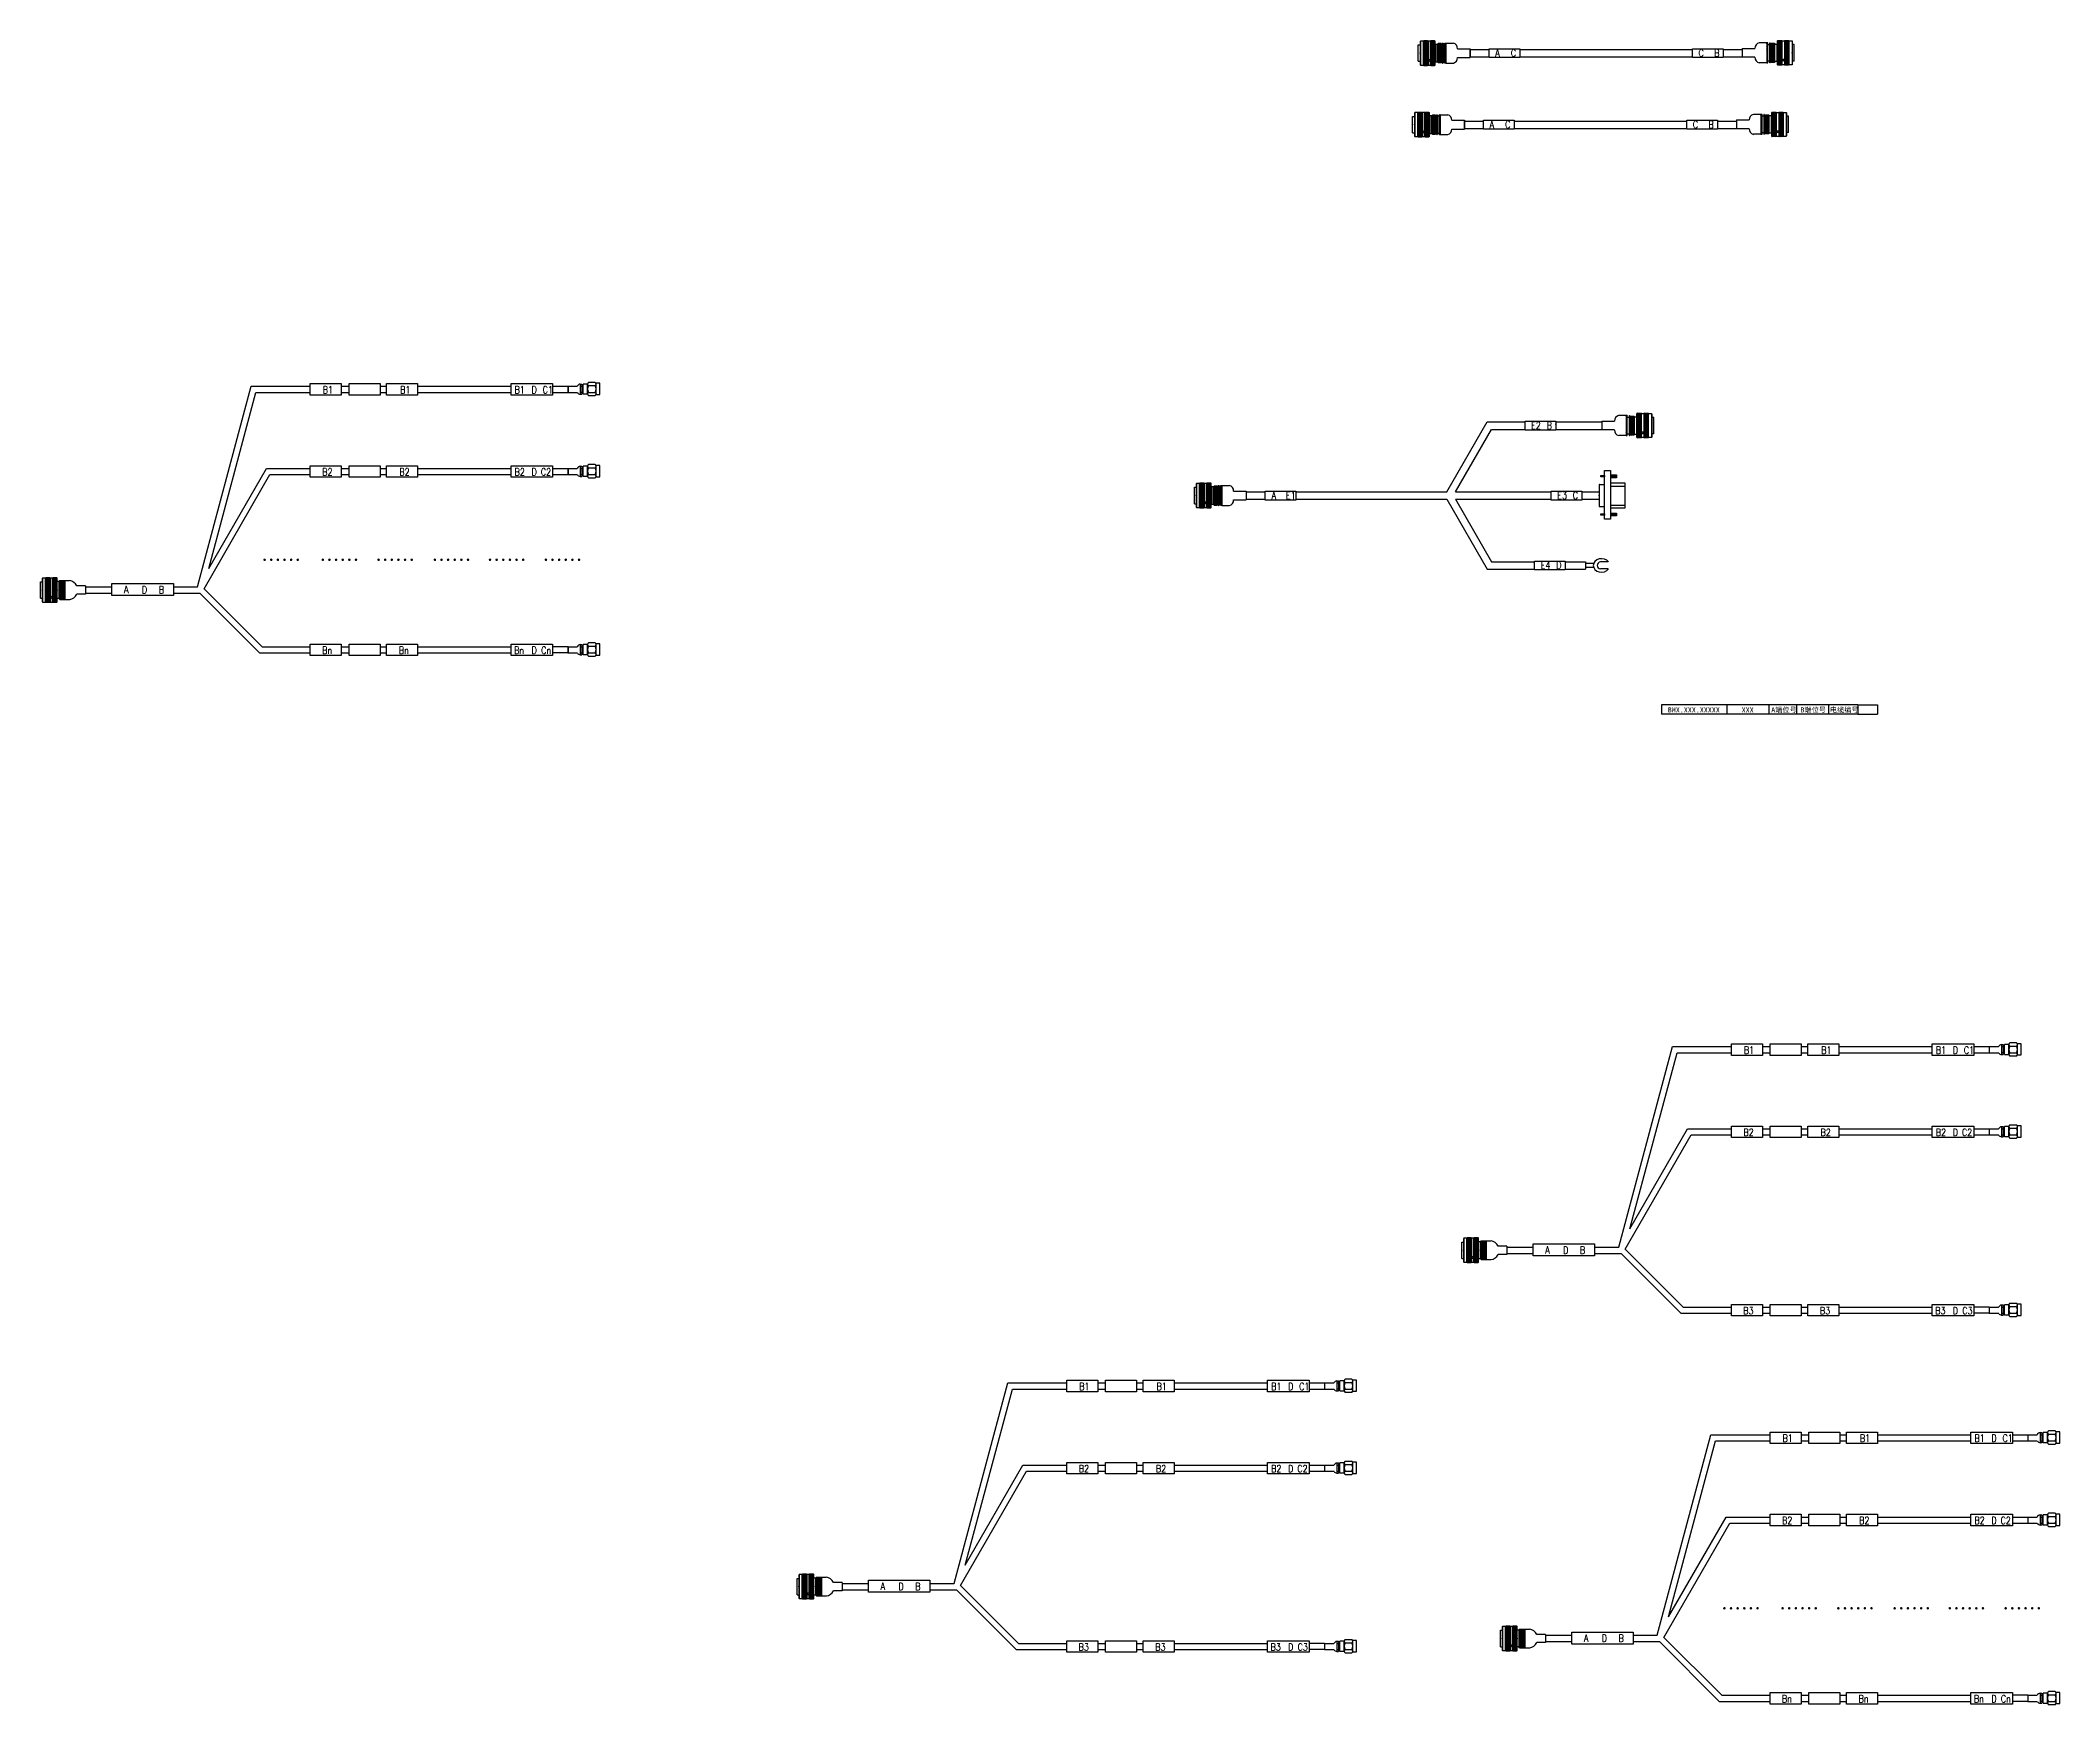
# Model space of a CAD drawing. Header units: inches. Extents: x -3640 to 3889, y -2291 to 954.
# Drawn here: x 2508 to 3889, y -1501 to -363 of the extents above; entities that cross this region are included whole.
import ezdxf
from ezdxf.enums import TextEntityAlignment as Align

# ---------------------------------------------------------------- set-up
doc = ezdxf.new("R2010")
doc.units = ezdxf.units.IN
doc.header["$MEASUREMENT"] = 0
doc.layers.add('C', color=2, linetype='Continuous')
doc.styles.add('HZ', font='txt', dxfattribs={"width": 0.8, "bigfont": 'HZDX'})
doc.styles.add('样式 1', font='')
doc.styles.get('样式 1').set_extended_font_data('SimSun')
pattern_1 = [(315, (-27.04582, 8.43554), (-0.265165, -0.265165), []), (225, (-27.04582, 8.43554), (-0.265165, 0.265165), [])]
pattern_2 = [(315, (-22.2578, 8.43554), (-0.265165, -0.265165), []), (225, (-22.2578, 8.43554), (-0.265165, 0.265165), [])]
pattern_3 = [(315, (-31.73584, 8.43554), (-0.265165, -0.265165), []), (225, (-31.73584, 8.43554), (-0.265165, 0.265165), [])]
pattern_4 = [(315, (-26.94783, 8.43554), (-0.265165, -0.265165), []), (225, (-26.94783, 8.43554), (-0.265165, 0.265165), [])]
pattern_5 = [(315, (-21.85336, 6.48468), (-0.265165, -0.265165), []), (225, (-21.85336, 6.48468), (-0.265165, 0.265165), [])]
pattern_6 = [(315, (-17.36915, 6.82643), (-0.265165, -0.265165), []), (225, (-17.36915, 6.82643), (-0.265165, 0.265165), [])]
pattern_7 = [(225, (31.73584, 8.43554), (0.265165, -0.265165), []), (315, (31.73584, 8.43554), (0.265165, 0.265165), [])]
pattern_8 = [(225, (26.94783, 8.43554), (0.265165, -0.265165), []), (315, (26.94783, 8.43554), (0.265165, 0.265165), [])]
pattern_9 = [(225, (21.85336, 6.48468), (0.265165, -0.265165), []), (315, (21.85336, 6.48468), (0.265165, 0.265165), [])]
pattern_10 = [(225, (17.36915, 6.82643), (0.265165, -0.265165), []), (315, (17.36915, 6.82643), (0.265165, 0.265165), [])]

# ---------------------------------------------------------------- blocks, each defined once
blk = doc.blocks.new('sp1f3')
at = {"lineweight": 30}
for p, q in [((-95.7, 94.3), (-55.3, 94.3)), ((-92.5, 90.1), (-55.3, 90.1)), ((-34.1, 94.3), (-28.8, 94.3)), ((-34.1, 90.1), (-28.8, 90.1)), ((-7.6, 94.3), (-3.1, 94.3)), ((-7.6, 90.1), (-3.1, 90.1)), ((18.1, 94.3), (82, 94.3)), ((18.1, 90.1), (82, 90.1)), ((110.4, 94.3), (120.9, 94.3)), ((110.4, 90.1), (120.9, 90.1)), ((120.9, 94.3), (120.9, 90.1)), ((-85.3, 38), (-55.3, 38)), ((-82.9, 33.9), (-55.3, 33.9)), ((-34.1, 38), (-28.8, 38)), ((-34.1, 33.9), (-28.8, 33.9)), ((-7.6, 38), (-3.1, 38)), ((-7.6, 33.9), (-3.1, 33.9)), ((18.1, 38), (82, 38)), ((18.1, 33.9), (82, 33.9)), ((110.4, 38), (120.9, 38)), ((110.4, 33.9), (120.9, 33.9)), ((120.9, 38), (120.9, 33.9)), ((-208.9, -42.8), (-190.8, -42.8)), ((-208.9, -47.1), (-190.8, -47.1)), ((-148.8, -42.8), (-132.4, -42.8)), ((-148.8, -47.1), (-130.8, -47.1)), ((-90, -88), (-55.3, -88)), ((-88.3, -83.8), (-55.3, -83.8)), ((-34.1, -83.8), (-28.8, -83.8)), ((-34.1, -88), (-28.8, -88)), ((-7.6, -83.8), (-3.1, -83.8)), ((-7.6, -88), (-3.1, -88)), ((18.1, -83.8), (82, -83.8)), ((18.1, -88), (82, -88))]:
    blk.add_line(p, q, dxfattribs=at)
for p, q in [((-208.9, -42.8), (-208.9, -47.1)), ((120.9, -83.8), (110.4, -83.8)), ((120.9, -88), (110.4, -88)), ((120.9, -83.8), (120.9, -88))]:
    blk.add_line(p, q)
at = {"linetype": 'Continuous', "lineweight": 30}
for points in [[(-132.4, -42.8), (-95.7, 94.3)], [(-124.7, -30.2), (-92.5, 90.1)], [(-127.9, -44.2), (-82.9, 33.9)], [(-124.7, -30.2), (-85.3, 38)], [(-130.8, -47.1), (-90, -88)], [(-127.9, -44.2), (-88.3, -83.8)]]:
    blk.add_lwpolyline(points, dxfattribs=at)
at = {"lineweight": 30}
for points in [[(-55.3, 96.1), (-34.1, 96.1), (-34.1, 88.3), (-55.3, 88.3)], [(-28.8, 96.1), (-7.6, 96.1), (-7.6, 88.3), (-28.8, 88.3)], [(82, 96.1), (110.4, 96.1), (110.4, 88.3), (82, 88.3)], [(-55.3, 39.9), (-34.1, 39.9), (-34.1, 32.1), (-55.3, 32.1)], [(-28.8, 39.9), (-7.6, 39.9), (-7.6, 32.1), (-28.8, 32.1)], [(-3.1, 39.9), (18.1, 39.9), (18.1, 32.1), (-3.1, 32.1)], [(82, 39.9), (110.4, 39.9), (110.4, 32.1), (82, 32.1)], [(-190.9, -40.6), (-148.9, -40.6), (-148.9, -48.8), (-190.9, -48.8)], [(-55.3, -82), (-34.1, -82), (-34.1, -89.8), (-55.3, -89.8)], [(-28.8, -82), (-7.6, -82), (-7.6, -89.8), (-28.8, -89.8)], [(-3.1, -82), (18.1, -82), (18.1, -89.8), (-3.1, -89.8)], [(82, -82), (110.4, -82), (110.4, -89.8), (82, -89.8)]]:
    blk.add_lwpolyline(points, close=True, dxfattribs=at)
blk.add_lwpolyline([(-3.1, 96.1), (18.1, 96.1), (18.1, 88.3), (-3.1, 88.3)], close=True)
at = {"style": 'HZ', "width": 0.8}
for s, p in [('B1', (-46.8, 89.4)), ('B1', (84.4, 89.4)), ('D', (96, 89.4)), ('C1', (103.6, 89.4)), ('B2', (-47.1, 33.2)), ('B2', (5.6, 33.2)), ('B2', (84.4, 33.2)), ('D', (96, 33.2)), ('C2', (102.3, 33.2)), ('A', (-182.6, -47.2)), ('D', (-170.4, -47.3)), ('B', (-158.9, -47.3)), ('B3', (-47.2, -88.7)), ('B3', (5.2, -88.7)), ('B3', (84, -88.7)), ('D', (96, -88.7)), ('C3', (102.5, -88.7))]:
    blk.add_text(s, height=5, dxfattribs=at).set_placement(p)
at = {"lineweight": 20, "style": 'HZ', "width": 0.8}
blk.add_text('B1', height=5, dxfattribs=at).set_placement((6.1, 89.4))
blk = doc.blocks.new('sp1f3-y1')
at = {"lineweight": 30}
for p, q in [((0, 2.1), (6.4, 2.1)), ((0, 2.1), (0, -2.1)), ((0, -2.1), (6.5, -2.1))]:
    blk.add_line(p, q, dxfattribs=at)
for centre, radius, start, end in [((8.7, 1), 2.56, 94.9925, 155.1073), ((8.7, -0.8), 2.56, 212.2338, 265.0075), ((4.7, -3.6), 2.27, 38.6223, 40.5265)]:
    blk.add_arc(centre, radius, start, end, dxfattribs=at)
at = {"layer": 'C', "color": 0, "lineweight": 30}
for p, q in [((8.5, 3.6), (8.5, -3.3)), ((8.5, 3.6), (9.5, 3.6)), ((8.5, 2.1), (9.5, 2.1)), ((9.5, 3.6), (9.5, -3.2)), ((9.5, 3.1), (10.5, 3.1)), ((10.5, -3.2), (10.5, 3.6)), ((13.4, 3.6), (10.5, 3.6)), ((13.4, -3.2), (13.4, 3.6)), ((18.7, 4.7), (14.1, 4.7)), ((14.1, 2.5), (18.7, 2.5)), ((21.8, 4.1), (19.3, 4.1)), ((19.3, 3.6), (19.3, 4.1)), ((19.3, -3.2), (19.3, 3.6)), ((21.8, -3.6), (21.8, 4.1)), ((8.5, -2), (9.5, -2)), ((8.5, -3.3), (9.5, -3.3)), ((9.5, -2.9), (10.5, -2.9)), ((9.5, -3.3), (9.5, -3.1)), ((10.5, -3.2), (13.4, -3.2)), ((14.1, -2.1), (18.7, -2.1)), ((14.1, -4.3), (18.7, -4.3)), ((19.3, -3.2), (19.3, -3.6)), ((19.3, -3.6), (21.8, -3.6))]:
    blk.add_line(p, q, dxfattribs=at)
for centre, radius, start, end in [((14.7, 3.6), 1.28, 118.0017, 241.9983), ((17.5, 0.2), 4.1, 146.5968, 213.4032), ((18.1, 3.6), 1.28, 298.0017, 61.9983), ((15.2, 0.2), 4.1, 326.5968, 33.4032), ((14.7, -3.2), 1.28, 118.0017, 241.9983), ((18.1, -3.2), 1.28, 298.0017, 61.9983)]:
    blk.add_arc(centre, radius, start, end, dxfattribs=at)
blk = doc.blocks.new('sp1f3-y2')
at = {"lineweight": 30}
for p, q in [((0, 2.1), (6.4, 2.1)), ((0, 2.1), (0, -2.1)), ((0, -2.1), (6.5, -2.1))]:
    blk.add_line(p, q, dxfattribs=at)
for centre, radius, start, end in [((8.7, 1), 2.56, 94.9925, 155.1073), ((8.7, -0.8), 2.56, 212.2338, 265.0075), ((4.7, -3.6), 2.27, 38.6223, 40.5265)]:
    blk.add_arc(centre, radius, start, end, dxfattribs=at)
at = {"layer": 'C', "color": 0, "lineweight": 30}
for p, q in [((8.5, 3.6), (8.5, -3.3)), ((8.5, 3.6), (9.5, 3.6)), ((8.5, 2.1), (9.5, 2.1)), ((9.5, 3.6), (9.5, -3.2)), ((9.5, 3.1), (10.5, 3.1)), ((10.5, -3.2), (10.5, 3.6)), ((13.4, 3.6), (10.5, 3.6)), ((13.4, -3.2), (13.4, 3.6)), ((18.7, 4.7), (14.1, 4.7)), ((14.1, 2.5), (18.7, 2.5)), ((21.8, 4.1), (19.3, 4.1)), ((19.3, 3.6), (19.3, 4.1)), ((19.3, -3.2), (19.3, 3.6)), ((21.8, -3.6), (21.8, 4.1)), ((8.5, -2), (9.5, -2)), ((8.5, -3.3), (9.5, -3.3)), ((9.5, -2.9), (10.5, -2.9)), ((9.5, -3.3), (9.5, -3.1)), ((10.5, -3.2), (13.4, -3.2)), ((14.1, -2.1), (18.7, -2.1)), ((14.1, -4.3), (18.7, -4.3)), ((19.3, -3.2), (19.3, -3.6)), ((19.3, -3.6), (21.8, -3.6))]:
    blk.add_line(p, q, dxfattribs=at)
for centre, radius, start, end in [((14.7, 3.6), 1.28, 118.0017, 241.9983), ((17.5, 0.2), 4.1, 146.5968, 213.4032), ((18.1, 3.6), 1.28, 298.0017, 61.9983), ((15.2, 0.2), 4.1, 326.5968, 33.4032), ((14.7, -3.2), 1.28, 118.0017, 241.9983), ((18.1, -3.2), 1.28, 298.0017, 61.9983)]:
    blk.add_arc(centre, radius, start, end, dxfattribs=at)
blk = doc.blocks.new('sp1f3-y3')
at = {"lineweight": 30}
for p, q in [((0, 2.1), (6.4, 2.1)), ((0, 2.1), (0, -2.1)), ((0, -2.1), (6.5, -2.1))]:
    blk.add_line(p, q, dxfattribs=at)
for centre, radius, start, end in [((8.7, 1), 2.56, 94.9925, 155.1073), ((8.7, -0.8), 2.56, 212.2338, 265.0075), ((4.7, -3.6), 2.27, 38.6223, 40.5265)]:
    blk.add_arc(centre, radius, start, end, dxfattribs=at)
at = {"layer": 'C', "color": 0, "lineweight": 30}
for p, q in [((8.5, 3.6), (8.5, -3.3)), ((8.5, 3.6), (9.5, 3.6)), ((8.5, 2.1), (9.5, 2.1)), ((9.5, 3.6), (9.5, -3.2)), ((9.5, 3.1), (10.5, 3.1)), ((10.5, -3.2), (10.5, 3.6)), ((13.4, 3.6), (10.5, 3.6)), ((13.4, -3.2), (13.4, 3.6)), ((18.7, 4.7), (14.1, 4.7)), ((14.1, 2.5), (18.7, 2.5)), ((21.8, 4.1), (19.3, 4.1)), ((19.3, 3.6), (19.3, 4.1)), ((19.3, -3.2), (19.3, 3.6)), ((21.8, -3.6), (21.8, 4.1)), ((8.5, -2), (9.5, -2)), ((8.5, -3.3), (9.5, -3.3)), ((9.5, -2.9), (10.5, -2.9)), ((9.5, -3.3), (9.5, -3.1)), ((10.5, -3.2), (13.4, -3.2)), ((14.1, -2.1), (18.7, -2.1)), ((14.1, -4.3), (18.7, -4.3)), ((19.3, -3.2), (19.3, -3.6)), ((19.3, -3.6), (21.8, -3.6))]:
    blk.add_line(p, q, dxfattribs=at)
for centre, radius, start, end in [((14.7, 3.6), 1.28, 118.0017, 241.9983), ((17.5, 0.2), 4.1, 146.5968, 213.4032), ((18.1, 3.6), 1.28, 298.0017, 61.9983), ((15.2, 0.2), 4.1, 326.5968, 33.4032), ((14.7, -3.2), 1.28, 118.0017, 241.9983), ((18.1, -3.2), 1.28, 298.0017, 61.9983)]:
    blk.add_arc(centre, radius, start, end, dxfattribs=at)
blk = doc.blocks.new('sp1f3-z1')
at = {"lineweight": 30}
h = blk.add_hatch(dxfattribs=at)
h.set_pattern_fill('ANSI37', color=256, scale=3, angle=180, style=0)
h.set_pattern_definition(pattern_1)
h.paths.add_polyline_path([(-27, -8.4), (-24.4, -8.4), (-24.4, 8.4), (-27, 8.4)])
h = blk.add_hatch(dxfattribs=at)
h.set_pattern_fill('ANSI37', color=256, scale=3, angle=180, style=0)
h.set_pattern_definition(pattern_2)
h.paths.add_polyline_path([(-22.3, -8.4), (-19.6, -8.4), (-19.6, 8.4), (-22.3, 8.4)])
for p, q in [((-30.8, 5.6), (-29.5, 5.6)), ((-30.8, -5.6), (-30.8, 5.6)), ((-29.3, 8.2), (-29.5, 7.9)), ((-29.5, 7.9), (-29.5, -7.9)), ((-27, 8.4), (-27.3, 8.2)), ((-27, -8.4), (-27, 8.4)), ((-24.4, 8.4), (-24.1, 8.2)), ((-22.3, 8.4), (-22.5, 8.2)), ((-22.3, -8.4), (-22.3, 8.4)), ((-19.6, 8.4), (-19.3, 8.2)), ((-19.3, -8.2), (-19.3, 8.2)), ((-18.2, 5.8), (-19.3, 5.8)), ((-17.6, 6.4), (-18.2, 5.8)), ((-18.2, 5.8), (-18.2, -5.8)), ((-17.6, 6.4), (-17.6, -6.4)), ((-17.6, 6.4), (-14, 6.4)), ((-17.6, 5.9), (-14, 5.9)), ((-17.6, 5.5), (-14, 5.5)), ((-17.6, 5), (-14, 5)), ((-17.6, 4.5), (-14, 4.5)), ((-17.6, 4), (-14, 4)), ((-17.6, 3.6), (-14, 3.6)), ((-17.6, 3.1), (-14, 3.1)), ((-17.6, 2.6), (-14, 2.6)), ((-17.6, 2.1), (-14, 2.1)), ((-17.6, 1.6), (-14, 1.6)), ((-17.6, 1.2), (-14, 1.2)), ((-17.6, 0.7), (-14, 0.7)), ((-17.6, 0.2), (-14, 0.2)), ((-14, 6.4), (-14, -6.4)), ((-14, 6.4), (-10.8, 6.4)), ((0, 2.8), (-5.9, 2.8)), ((0, 2.8), (0, -2.8)), ((-30.8, -5.6), (-29.5, -5.6)), ((-29.5, -7.9), (-29.3, -8.2)), ((-27.3, -8.2), (-27, -8.4)), ((-24.1, -8.2), (-24.4, -8.4)), ((-22.5, -8.2), (-22.3, -8.4)), ((-19.3, -8.2), (-19.6, -8.4)), ((-18.2, -5.8), (-19.3, -5.8)), ((-17.6, -6.4), (-18.2, -5.8)), ((-17.6, -0.3), (-14, -0.3)), ((-17.6, -0.7), (-14, -0.7)), ((-17.6, -1.2), (-14, -1.2)), ((-17.6, -1.7), (-14, -1.7)), ((-17.6, -2.2), (-14, -2.2)), ((-17.6, -2.6), (-14, -2.6)), ((-17.6, -3.1), (-14, -3.1)), ((-17.6, -3.6), (-14, -3.6)), ((-17.6, -4.1), (-14, -4.1)), ((-17.6, -4.5), (-14, -4.5)), ((-17.6, -5.1), (-14, -5.1)), ((-17.6, -5.5), (-14, -5.5)), ((-17.6, -6), (-14, -6)), ((-17.6, -6.4), (-14, -6.4)), ((-14, -6.4), (-10.8, -6.4)), ((0, -2.8), (-5.9, -2.8))]:
    blk.add_line(p, q, dxfattribs=at)
for points in [[(-29.3, -8.2), (-27.3, -8.2), (-27.3, 8.2), (-29.3, 8.2)], [(-27, -8.4), (-24.4, -8.4), (-24.4, 8.4), (-27, 8.4)], [(-24.1, -8.2), (-22.5, -8.2), (-22.5, 8.2), (-24.1, 8.2)], [(-22.3, -8.4), (-19.6, -8.4), (-19.6, 8.4), (-22.3, 8.4)]]:
    blk.add_lwpolyline(points, close=True, dxfattribs=at)
for centre, radius, start, end in [((-11.6, 0.2), 6.28, 24.7524, 82.1031), ((-23.3, -5.3), 0.854, 23.7022, 156.2978), ((-23.3, -4.6), 0.854, 203.7022, 336.2978), ((-23.3, -4.4), 0.943, 213.9978, 326.0022), ((-11.6, -0.2), 6.28, 277.8969, 335.2476)]:
    blk.add_arc(centre, radius, start, end, dxfattribs=at)
for p in [(-19.3, 0), (-19.3, 0), (-14, 0), (-29.5, 0)]:
    blk.add_point(p, dxfattribs=at)
blk = doc.blocks.new('射频一分三连号')
for name, p in [('sp1f3', (130.8, 47.1)), ('sp1f3-y1', (251.7, 139.3)), ('sp1f3-y2', (251.7, 83.1)), ('sp1f3-z1', (-78.1, 2.2)), ('sp1f3-y3', (251.7, -38.8))]:
    blk.add_blockref(name, p)
blk = doc.blocks.new('射频一分三')
for name, p in [('sp1f3', (130.3, 44.9)), ('sp1f3-y1', (251.2, 137.1)), ('sp1f3-y2', (251.2, 80.9)), ('sp1f3-z1', (-78.6, 0)), ('sp1f3-y3', (251.2, -41))]:
    blk.add_blockref(name, p)
blk = doc.blocks.new('spytjs')
at = {"lineweight": 30}
for p, q in [((-95.7, 94.3), (-55.3, 94.3)), ((-92.5, 90.1), (-55.3, 90.1)), ((-34.1, 94.3), (-28.8, 94.3)), ((-34.1, 90.1), (-28.8, 90.1)), ((-7.6, 94.3), (-3.1, 94.3)), ((-7.6, 90.1), (-3.1, 90.1)), ((18.1, 94.3), (82, 94.3)), ((18.1, 90.1), (82, 90.1)), ((110.4, 94.3), (120.9, 94.3)), ((110.4, 90.1), (120.9, 90.1)), ((120.9, 94.3), (120.9, 90.1)), ((-85.3, 38), (-55.3, 38)), ((-82.9, 33.9), (-55.3, 33.9)), ((-34.1, 38), (-28.8, 38)), ((-34.1, 33.9), (-28.8, 33.9)), ((-7.6, 38), (-3.1, 38)), ((-7.6, 33.9), (-3.1, 33.9)), ((18.1, 38), (82, 38)), ((18.1, 33.9), (82, 33.9)), ((110.4, 38), (120.9, 38)), ((110.4, 33.9), (120.9, 33.9)), ((120.9, 38), (120.9, 33.9)), ((-208.9, -42.8), (-190.8, -42.8)), ((-208.9, -47.1), (-190.8, -47.1)), ((-148.8, -42.8), (-132.4, -42.8)), ((-148.8, -47.1), (-130.8, -47.1)), ((-90, -88), (-55.3, -88)), ((-88.3, -83.8), (-55.3, -83.8)), ((-34.1, -83.8), (-28.8, -83.8)), ((-34.1, -88), (-28.8, -88)), ((-7.6, -83.8), (-3.1, -83.8)), ((-7.6, -88), (-3.1, -88)), ((18.1, -83.8), (82, -83.8)), ((18.1, -88), (82, -88))]:
    blk.add_line(p, q, dxfattribs=at)
for p, q in [((-208.9, -42.8), (-208.9, -47.1)), ((120.9, -83.8), (110.4, -83.8)), ((120.9, -88), (110.4, -88)), ((120.9, -83.8), (120.9, -88))]:
    blk.add_line(p, q)
at = {"linetype": 'Continuous', "lineweight": 30}
for points in [[(-132.4, -42.8), (-95.7, 94.3)], [(-124.7, -30.2), (-92.5, 90.1)], [(-127.9, -44.2), (-82.9, 33.9)], [(-124.7, -30.2), (-85.3, 38)], [(-130.8, -47.1), (-90, -88)], [(-127.9, -44.2), (-88.3, -83.8)]]:
    blk.add_lwpolyline(points, dxfattribs=at)
at = {"lineweight": 30}
for points in [[(-55.3, 96.1), (-34.1, 96.1), (-34.1, 88.3), (-55.3, 88.3)], [(-28.8, 96.1), (-7.6, 96.1), (-7.6, 88.3), (-28.8, 88.3)], [(82, 96.1), (110.4, 96.1), (110.4, 88.3), (82, 88.3)], [(-55.3, 39.9), (-34.1, 39.9), (-34.1, 32.1), (-55.3, 32.1)], [(-28.8, 39.9), (-7.6, 39.9), (-7.6, 32.1), (-28.8, 32.1)], [(-3.1, 39.9), (18.1, 39.9), (18.1, 32.1), (-3.1, 32.1)], [(82, 39.9), (110.4, 39.9), (110.4, 32.1), (82, 32.1)], [(-190.9, -40.6), (-148.9, -40.6), (-148.9, -48.8), (-190.9, -48.8)], [(-55.3, -82), (-34.1, -82), (-34.1, -89.8), (-55.3, -89.8)], [(-28.8, -82), (-7.6, -82), (-7.6, -89.8), (-28.8, -89.8)], [(-3.1, -82), (18.1, -82), (18.1, -89.8), (-3.1, -89.8)], [(82, -82), (110.4, -82), (110.4, -89.8), (82, -89.8)]]:
    blk.add_lwpolyline(points, close=True, dxfattribs=at)
blk.add_lwpolyline([(-3.1, 96.1), (18.1, 96.1), (18.1, 88.3), (-3.1, 88.3)], close=True)
at = {"style": 'HZ', "width": 0.8}
for s, p in [('B1', (-46.8, 89.4)), ('B1', (84.4, 89.4)), ('D', (96, 89.4)), ('C1', (103.6, 89.4)), ('B2', (-47.1, 33.2)), ('B2', (5.6, 33.2)), ('B2', (84.4, 33.2)), ('D', (96, 33.2)), ('C2', (102.3, 33.2)), ('A', (-182.6, -47.2)), ('D', (-170.4, -47.3)), ('B', (-158.9, -47.3)), ('Bn', (-47.2, -88.7)), ('Bn', (5.2, -88.7)), ('Bn', (84, -88.7)), ('D', (96, -88.7)), ('Cn', (102.5, -88.7))]:
    blk.add_text(s, height=5, dxfattribs=at).set_placement(p)
at = {"lineweight": 20, "style": 'HZ', "width": 0.8}
blk.add_text('B1', height=5, dxfattribs=at).set_placement((6.1, 89.4))
at = {"style": '样式 1'}
for p in [(-88.8, -29.5), (-49, -29.5), (-10.9, -29.5), (27.6, -29.5), (65.3, -29.5), (103.5, -29.5)]:
    blk.add_text('……', height=10, dxfattribs=at).set_placement(p)
blk = doc.blocks.new('spytjs-z1')
at = {"lineweight": 30}
h = blk.add_hatch(dxfattribs=at)
h.set_pattern_fill('ANSI37', color=256, scale=3, angle=180, style=0)
h.set_pattern_definition(pattern_1)
h.paths.add_polyline_path([(-27, -8.4), (-24.4, -8.4), (-24.4, 8.4), (-27, 8.4)])
h = blk.add_hatch(dxfattribs=at)
h.set_pattern_fill('ANSI37', color=256, scale=3, angle=180, style=0)
h.set_pattern_definition(pattern_2)
h.paths.add_polyline_path([(-22.3, -8.4), (-19.6, -8.4), (-19.6, 8.4), (-22.3, 8.4)])
for p, q in [((-30.8, 5.6), (-29.5, 5.6)), ((-30.8, -5.6), (-30.8, 5.6)), ((-29.3, 8.2), (-29.5, 7.9)), ((-29.5, 7.9), (-29.5, -7.9)), ((-27, 8.4), (-27.3, 8.2)), ((-27, -8.4), (-27, 8.4)), ((-24.4, 8.4), (-24.1, 8.2)), ((-22.3, 8.4), (-22.5, 8.2)), ((-22.3, -8.4), (-22.3, 8.4)), ((-19.6, 8.4), (-19.3, 8.2)), ((-19.3, -8.2), (-19.3, 8.2)), ((-18.2, 5.8), (-19.3, 5.8)), ((-17.6, 6.4), (-18.2, 5.8)), ((-18.2, 5.8), (-18.2, -5.8)), ((-17.6, 6.4), (-17.6, -6.4)), ((-17.6, 6.4), (-14, 6.4)), ((-17.6, 5.9), (-14, 5.9)), ((-17.6, 5.5), (-14, 5.5)), ((-17.6, 5), (-14, 5)), ((-17.6, 4.5), (-14, 4.5)), ((-17.6, 4), (-14, 4)), ((-17.6, 3.6), (-14, 3.6)), ((-17.6, 3.1), (-14, 3.1)), ((-17.6, 2.6), (-14, 2.6)), ((-17.6, 2.1), (-14, 2.1)), ((-17.6, 1.6), (-14, 1.6)), ((-17.6, 1.2), (-14, 1.2)), ((-17.6, 0.7), (-14, 0.7)), ((-17.6, 0.2), (-14, 0.2)), ((-14, 6.4), (-14, -6.4)), ((-14, 6.4), (-10.8, 6.4)), ((0, 2.8), (-5.9, 2.8)), ((0, 2.8), (0, -2.8)), ((-30.8, -5.6), (-29.5, -5.6)), ((-29.5, -7.9), (-29.3, -8.2)), ((-27.3, -8.2), (-27, -8.4)), ((-24.1, -8.2), (-24.4, -8.4)), ((-22.5, -8.2), (-22.3, -8.4)), ((-19.3, -8.2), (-19.6, -8.4)), ((-18.2, -5.8), (-19.3, -5.8)), ((-17.6, -6.4), (-18.2, -5.8)), ((-17.6, -0.3), (-14, -0.3)), ((-17.6, -0.7), (-14, -0.7)), ((-17.6, -1.2), (-14, -1.2)), ((-17.6, -1.7), (-14, -1.7)), ((-17.6, -2.2), (-14, -2.2)), ((-17.6, -2.6), (-14, -2.6)), ((-17.6, -3.1), (-14, -3.1)), ((-17.6, -3.6), (-14, -3.6)), ((-17.6, -4.1), (-14, -4.1)), ((-17.6, -4.5), (-14, -4.5)), ((-17.6, -5.1), (-14, -5.1)), ((-17.6, -5.5), (-14, -5.5)), ((-17.6, -6), (-14, -6)), ((-17.6, -6.4), (-14, -6.4)), ((-14, -6.4), (-10.8, -6.4)), ((0, -2.8), (-5.9, -2.8))]:
    blk.add_line(p, q, dxfattribs=at)
for points in [[(-29.3, -8.2), (-27.3, -8.2), (-27.3, 8.2), (-29.3, 8.2)], [(-27, -8.4), (-24.4, -8.4), (-24.4, 8.4), (-27, 8.4)], [(-24.1, -8.2), (-22.5, -8.2), (-22.5, 8.2), (-24.1, 8.2)], [(-22.3, -8.4), (-19.6, -8.4), (-19.6, 8.4), (-22.3, 8.4)]]:
    blk.add_lwpolyline(points, close=True, dxfattribs=at)
for centre, radius, start, end in [((-11.6, 0.2), 6.28, 24.7524, 82.1031), ((-23.3, -5.3), 0.854, 23.7022, 156.2978), ((-23.3, -4.6), 0.854, 203.7022, 336.2978), ((-23.3, -4.4), 0.943, 213.9978, 326.0022), ((-11.6, -0.2), 6.28, 277.8969, 335.2476)]:
    blk.add_arc(centre, radius, start, end, dxfattribs=at)
for p in [(-19.3, 0), (-19.3, 0), (-14, 0), (-29.5, 0)]:
    blk.add_point(p, dxfattribs=at)
blk = doc.blocks.new('spytjs-y1')
at = {"lineweight": 30}
for p, q in [((0, 2.1), (6.4, 2.1)), ((0, 2.1), (0, -2.1)), ((0, -2.1), (6.5, -2.1))]:
    blk.add_line(p, q, dxfattribs=at)
for centre, radius, start, end in [((8.7, 1), 2.56, 94.9925, 155.1073), ((8.7, -0.8), 2.56, 212.2338, 265.0075), ((4.7, -3.6), 2.27, 38.6223, 40.5265)]:
    blk.add_arc(centre, radius, start, end, dxfattribs=at)
at = {"layer": 'C', "color": 0, "lineweight": 30}
for p, q in [((8.5, 3.6), (8.5, -3.3)), ((8.5, 3.6), (9.5, 3.6)), ((8.5, 2.1), (9.5, 2.1)), ((9.5, 3.6), (9.5, -3.2)), ((9.5, 3.1), (10.5, 3.1)), ((10.5, -3.2), (10.5, 3.6)), ((13.4, 3.6), (10.5, 3.6)), ((13.4, -3.2), (13.4, 3.6)), ((18.7, 4.7), (14.1, 4.7)), ((14.1, 2.5), (18.7, 2.5)), ((21.8, 4.1), (19.3, 4.1)), ((19.3, 3.6), (19.3, 4.1)), ((19.3, -3.2), (19.3, 3.6)), ((21.8, -3.6), (21.8, 4.1)), ((8.5, -2), (9.5, -2)), ((8.5, -3.3), (9.5, -3.3)), ((9.5, -2.9), (10.5, -2.9)), ((9.5, -3.3), (9.5, -3.1)), ((10.5, -3.2), (13.4, -3.2)), ((14.1, -2.1), (18.7, -2.1)), ((14.1, -4.3), (18.7, -4.3)), ((19.3, -3.2), (19.3, -3.6)), ((19.3, -3.6), (21.8, -3.6))]:
    blk.add_line(p, q, dxfattribs=at)
for centre, radius, start, end in [((14.7, 3.6), 1.28, 118.0017, 241.9983), ((17.5, 0.2), 4.1, 146.5968, 213.4032), ((18.1, 3.6), 1.28, 298.0017, 61.9983), ((15.2, 0.2), 4.1, 326.5968, 33.4032), ((14.7, -3.2), 1.28, 118.0017, 241.9983), ((18.1, -3.2), 1.28, 298.0017, 61.9983)]:
    blk.add_arc(centre, radius, start, end, dxfattribs=at)
blk = doc.blocks.new('spytjs-y2')
at = {"lineweight": 30}
for p, q in [((0, 2.1), (6.4, 2.1)), ((0, 2.1), (0, -2.1)), ((0, -2.1), (6.5, -2.1))]:
    blk.add_line(p, q, dxfattribs=at)
for centre, radius, start, end in [((8.7, 1), 2.56, 94.9925, 155.1073), ((8.7, -0.8), 2.56, 212.2338, 265.0075), ((4.7, -3.6), 2.27, 38.6223, 40.5265)]:
    blk.add_arc(centre, radius, start, end, dxfattribs=at)
at = {"layer": 'C', "color": 0, "lineweight": 30}
for p, q in [((8.5, 3.6), (8.5, -3.3)), ((8.5, 3.6), (9.5, 3.6)), ((8.5, 2.1), (9.5, 2.1)), ((9.5, 3.6), (9.5, -3.2)), ((9.5, 3.1), (10.5, 3.1)), ((10.5, -3.2), (10.5, 3.6)), ((13.4, 3.6), (10.5, 3.6)), ((13.4, -3.2), (13.4, 3.6)), ((18.7, 4.7), (14.1, 4.7)), ((14.1, 2.5), (18.7, 2.5)), ((21.8, 4.1), (19.3, 4.1)), ((19.3, 3.6), (19.3, 4.1)), ((19.3, -3.2), (19.3, 3.6)), ((21.8, -3.6), (21.8, 4.1)), ((8.5, -2), (9.5, -2)), ((8.5, -3.3), (9.5, -3.3)), ((9.5, -2.9), (10.5, -2.9)), ((9.5, -3.3), (9.5, -3.1)), ((10.5, -3.2), (13.4, -3.2)), ((14.1, -2.1), (18.7, -2.1)), ((14.1, -4.3), (18.7, -4.3)), ((19.3, -3.2), (19.3, -3.6)), ((19.3, -3.6), (21.8, -3.6))]:
    blk.add_line(p, q, dxfattribs=at)
for centre, radius, start, end in [((14.7, 3.6), 1.28, 118.0017, 241.9983), ((17.5, 0.2), 4.1, 146.5968, 213.4032), ((18.1, 3.6), 1.28, 298.0017, 61.9983), ((15.2, 0.2), 4.1, 326.5968, 33.4032), ((14.7, -3.2), 1.28, 118.0017, 241.9983), ((18.1, -3.2), 1.28, 298.0017, 61.9983)]:
    blk.add_arc(centre, radius, start, end, dxfattribs=at)
blk = doc.blocks.new('spytjs-y3')
at = {"lineweight": 30}
for p, q in [((0, 2.1), (6.4, 2.1)), ((0, 2.1), (0, -2.1)), ((0, -2.1), (6.5, -2.1))]:
    blk.add_line(p, q, dxfattribs=at)
for centre, radius, start, end in [((8.7, 1), 2.56, 94.9925, 155.1073), ((8.7, -0.8), 2.56, 212.2338, 265.0075), ((4.7, -3.6), 2.27, 38.6223, 40.5265)]:
    blk.add_arc(centre, radius, start, end, dxfattribs=at)
at = {"layer": 'C', "color": 0, "lineweight": 30}
for p, q in [((8.5, 3.6), (8.5, -3.3)), ((8.5, 3.6), (9.5, 3.6)), ((8.5, 2.1), (9.5, 2.1)), ((9.5, 3.6), (9.5, -3.2)), ((9.5, 3.1), (10.5, 3.1)), ((10.5, -3.2), (10.5, 3.6)), ((13.4, 3.6), (10.5, 3.6)), ((13.4, -3.2), (13.4, 3.6)), ((18.7, 4.7), (14.1, 4.7)), ((14.1, 2.5), (18.7, 2.5)), ((21.8, 4.1), (19.3, 4.1)), ((19.3, 3.6), (19.3, 4.1)), ((19.3, -3.2), (19.3, 3.6)), ((21.8, -3.6), (21.8, 4.1)), ((8.5, -2), (9.5, -2)), ((8.5, -3.3), (9.5, -3.3)), ((9.5, -2.9), (10.5, -2.9)), ((9.5, -3.3), (9.5, -3.1)), ((10.5, -3.2), (13.4, -3.2)), ((14.1, -2.1), (18.7, -2.1)), ((14.1, -4.3), (18.7, -4.3)), ((19.3, -3.2), (19.3, -3.6)), ((19.3, -3.6), (21.8, -3.6))]:
    blk.add_line(p, q, dxfattribs=at)
for centre, radius, start, end in [((14.7, 3.6), 1.28, 118.0017, 241.9983), ((17.5, 0.2), 4.1, 146.5968, 213.4032), ((18.1, 3.6), 1.28, 298.0017, 61.9983), ((15.2, 0.2), 4.1, 326.5968, 33.4032), ((14.7, -3.2), 1.28, 118.0017, 241.9983), ((18.1, -3.2), 1.28, 298.0017, 61.9983)]:
    blk.add_arc(centre, radius, start, end, dxfattribs=at)
blk = doc.blocks.new('射频一分三(n)')
for name, p in [('spytjs', (130.4, 44.7)), ('spytjs-y1', (251.3, 136.9)), ('spytjs-y2', (251.3, 80.6)), ('spytjs-z1', (-78.5, -0.3)), ('spytjs-y3', (251.3, -41.2))]:
    blk.add_blockref(name, p)
blk = doc.blocks.new('射频单根-印字表(单元)-连号')
for p, q in [((134.3, 0), (0, 0)), ((0, 0), (0, -6.4)), ((45, -6.4), (45, 0)), ((73.5, 0), (73.5, -6.4)), ((92.4, 0), (92.4, -6.4)), ((114.2, 0), (114.2, -6.4)), ((134.3, 0), (134.3, -6.4)), ((134.3, -6.4), (0, -6.4))]:
    blk.add_line(p, q)
at = {"lineweight": 25}
for p, q in [((134.3, 0), (147.8, 0)), ((147.8, 0), (147.8, -6.4)), ((134.3, -6.4), (147.8, -6.4))]:
    blk.add_line(p, q, dxfattribs=at)
at = {"color": 1, "style": '样式 1'}
for tag, p in [('代号', (22.2, -5.2)), ('电缆编号', (59, -5.2)), ('1端位号', (83.8, -5.2)), ('2端位号', (103.8, -5.2)), ('电缆编号-1', (125, -5.2))]:
    blk.add_attdef(tag, text='', height=3.5, dxfattribs=at).set_placement(p, align=Align.CENTER)
blk = doc.blocks.new('射频一分三(n)连号')
for name, p in [('spytjs', (130.2, 44.5)), ('spytjs-y1', (251, 136.7)), ('spytjs-y2', (251, 80.5)), ('spytjs-z1', (-78.8, -0.5)), ('spytjs-y3', (251, -41.4))]:
    blk.add_blockref(name, p)
blk = doc.blocks.new('dp1f3-z1')
at = {"lineweight": 30}
h = blk.add_hatch(dxfattribs=at)
h.set_pattern_fill('ANSI37', color=256, scale=3, angle=540, style=0)
h.set_pattern_definition(pattern_3)
h.paths.add_polyline_path([(-31.7, -8.4), (-29.1, -8.4), (-29.1, 8.4), (-31.7, 8.4)])
h = blk.add_hatch(dxfattribs=at)
h.set_pattern_fill('ANSI37', color=256, scale=3, angle=540, style=0)
h.set_pattern_definition(pattern_4)
h.paths.add_polyline_path([(-26.9, -8.4), (-24.3, -8.4), (-24.3, 8.4), (-26.9, 8.4)])
h = blk.add_hatch(dxfattribs=at)
h.set_pattern_fill('ANSI37', color=256, scale=3, angle=540, style=0)
h.set_pattern_definition(pattern_5)
h.paths.add_polyline_path([(-19.9, 6.5), (-21.9, 6.5), (-21.9, -6.5), (-19.9, -6.5)])
h = blk.add_hatch(dxfattribs=at)
h.set_pattern_fill('ANSI37', color=256, scale=3, angle=540, style=0)
h.set_pattern_definition(pattern_6)
h.paths.add_polyline_path([(-17.4, 6.8), (-16.7, 6.8), (-16.7, -6.8), (-17.4, -6.8)])
for p, q in [((-35.5, 5.6), (-34.2, 5.6)), ((-35.5, -5.6), (-35.5, 5.6)), ((-34, 8.2), (-34.2, 7.9)), ((-34.2, 7.9), (-34.2, -7.9)), ((-31.7, 8.4), (-32, 8.2)), ((-31.7, -8.4), (-31.7, 8.4)), ((-29.1, 8.4), (-28.8, 8.2)), ((-26.9, 8.4), (-27.2, 8.2)), ((-26.9, -8.4), (-26.9, 8.4)), ((-24.3, 8.4), (-24, 8.2)), ((-24, -8.2), (-24, 8.2)), ((-23.7, 6), (-23.7, 6.2)), ((-21.9, 6.5), (-22.3, 6)), ((-21.9, -6.5), (-21.9, 6.5)), ((-19.9, 6.5), (-19.6, 6.1)), ((-18.9, 6.8), (-19.6, 6.1)), ((-19.6, -6.1), (-19.6, 6.1)), ((-18.9, -6.8), (-18.9, 6.8)), ((-18.9, 6.8), (-18.8, 6.8)), ((-18.8, -6.8), (-18.8, 6.8)), ((-18.8, 6.8), (-18.6, 6.7)), ((-18.6, 6.7), (-18.6, -6.7)), ((-17.4, 1.1), (-17.4, 5.8)), ((-16.7, 6.4), (-16.7, 6.8)), ((-16.7, 6.8), (-11.5, 6.8)), ((-8.7, 3), (0, 3)), ((0, 3), (0, -3)), ((-35.5, -5.6), (-34.2, -5.6)), ((-34.2, -7.9), (-34, -8.2)), ((-32, -8.2), (-31.7, -8.4)), ((-28.8, -8.2), (-29.1, -8.4)), ((-27.2, -8.2), (-26.9, -8.4)), ((-24, -8.2), (-24.3, -8.4)), ((-23.7, -6.2), (-23.7, -6)), ((-22.3, -6), (-21.9, -6.5)), ((-19.6, -6.1), (-19.9, -6.5)), ((-19.6, -6.1), (-18.9, -6.8)), ((-18.9, -6.8), (-18.8, -6.8)), ((-18.6, -6.7), (-18.8, -6.8)), ((-16.7, -6.8), (-16.7, -6.4)), ((-16.7, -6.8), (-11.5, -6.8)), ((-8.7, -3), (0, -3))]:
    blk.add_line(p, q, dxfattribs=at)
for points in [[(-34, -8.2), (-32, -8.2), (-32, 8.2), (-34, 8.2)], [(-31.7, -8.4), (-29.1, -8.4), (-29.1, 8.4), (-31.7, 8.4)], [(-28.8, -8.2), (-27.2, -8.2), (-27.2, 8.2), (-28.8, 8.2)], [(-26.9, -8.4), (-24.3, -8.4), (-24.3, 8.4), (-26.9, 8.4)], [(-23.7, -6.2), (-24, -6.2), (-24, 6.2), (-23.7, 6.2)], [(-22.3, 6), (-23.7, 6), (-23.7, -6), (-22.3, -6)], [(-21.9, -6.5), (-19.9, -6.5), (-19.9, 6.5), (-21.9, 6.5)], [(-18.6, -5.8), (-17.4, -5.8), (-17.4, 5.8), (-18.6, 5.8)], [(-16.7, -6.8), (-17.4, -6.8), (-17.4, 6.8), (-16.7, 6.8)]]:
    blk.add_lwpolyline(points, close=True, dxfattribs=at)
for centre, radius, start, end in [((-12.4, 3.2), 3.73, 357.2437, 75.8038), ((-28, -5.3), 0.854, 23.7022, 156.2978), ((-28, -4.6), 0.854, 203.7022, 336.2978), ((-28, -4.4), 0.943, 213.9978, 326.0022), ((-12.4, -3.2), 3.73, 284.1962, 2.7563)]:
    blk.add_arc(centre, radius, start, end, dxfattribs=at)
at = {"lineweight": 30, "extrusion": (0, 0, -1)}
blk.add_ellipse((-19.1, 3.8), major_axis=(-0.075, -0.107), ratio=0.554803, dxfattribs=at)
at = {"lineweight": 30}
for p in [(-34.2, 0), (-24, 0)]:
    blk.add_point(p, dxfattribs=at)
blk = doc.blocks.new('dp1f3-y1')
at = {"lineweight": 30}
h = blk.add_hatch(dxfattribs=at)
h.set_pattern_fill('ANSI37', color=256, scale=3, angle=540, style=0)
h.set_pattern_definition(pattern_10)
h.paths.add_polyline_path([(17.4, 6.8), (16.7, 6.8), (16.7, -6.8), (17.4, -6.8)])
h = blk.add_hatch(dxfattribs=at)
h.set_pattern_fill('ANSI37', color=256, scale=3, angle=540, style=0)
h.set_pattern_definition(pattern_9)
h.paths.add_polyline_path([(19.9, -6.5), (21.9, -6.5), (21.9, 6.5), (19.9, 6.5)])
h = blk.add_hatch(dxfattribs=at)
h.set_pattern_fill('ANSI37', color=256, scale=3, angle=540, style=0)
h.set_pattern_definition(pattern_8)
h.paths.add_polyline_path([(26.9, 8.4), (24.3, 8.4), (24.3, -8.4), (26.9, -8.4)])
h = blk.add_hatch(dxfattribs=at)
h.set_pattern_fill('ANSI37', color=256, scale=3, angle=540, style=0)
h.set_pattern_definition(pattern_7)
h.paths.add_polyline_path([(31.7, 8.4), (29.1, 8.4), (29.1, -8.4), (31.7, -8.4)])
for p, q in [((0, 3), (0, -2)), ((0, 3), (0, -3)), ((0, 3), (8.7, 3)), ((16.7, 6.8), (11.5, 6.8)), ((16.7, 6.4), (16.7, 6.8)), ((17.4, 1.1), (17.4, 5.8)), ((18.8, 6.8), (18.6, 6.7)), ((18.6, 6.7), (18.6, -6.7)), ((18.8, -6.8), (18.8, 6.8)), ((18.9, 6.8), (18.8, 6.8)), ((18.9, 6.8), (19.6, 6.1)), ((18.9, -6.8), (18.9, 6.8)), ((19.9, 6.5), (19.6, 6.1)), ((19.6, -6.1), (19.6, 6.1)), ((21.9, 6.5), (22.3, 6)), ((21.9, -6.5), (21.9, 6.5)), ((23.7, 6), (23.7, 6.2)), ((24.3, 8.4), (24, 8.2)), ((24, -8.2), (24, 8.2)), ((26.9, -8.4), (26.9, 8.4)), ((26.9, 8.4), (27.2, 8.2)), ((29.1, 8.4), (28.8, 8.2)), ((31.7, -8.4), (31.7, 8.4)), ((31.7, 8.4), (32, 8.2)), ((34, 8.2), (34.2, 7.9)), ((34.2, 7.9), (34.2, -7.9)), ((35.5, 5.6), (34.2, 5.6)), ((35.5, -5.6), (35.5, 5.6)), ((8.7, -3), (0, -3)), ((16.7, -6.8), (11.5, -6.8)), ((16.7, -6.8), (16.7, -6.4)), ((18.6, -6.7), (18.8, -6.8)), ((18.9, -6.8), (18.8, -6.8)), ((19.6, -6.1), (18.9, -6.8)), ((19.6, -6.1), (19.9, -6.5)), ((22.3, -6), (21.9, -6.5)), ((23.7, -6.2), (23.7, -6)), ((24, -8.2), (24.3, -8.4)), ((27.2, -8.2), (26.9, -8.4)), ((28.8, -8.2), (29.1, -8.4)), ((32, -8.2), (31.7, -8.4)), ((34.2, -7.9), (34, -8.2)), ((35.5, -5.6), (34.2, -5.6))]:
    blk.add_line(p, q, dxfattribs=at)
for points in [[(16.7, -6.8), (17.4, -6.8), (17.4, 6.8), (16.7, 6.8)], [(18.6, -5.8), (17.4, -5.8), (17.4, 5.8), (18.6, 5.8)], [(21.9, -6.5), (19.9, -6.5), (19.9, 6.5), (21.9, 6.5)], [(22.3, 6), (23.7, 6), (23.7, -6), (22.3, -6)], [(23.7, -6.2), (24, -6.2), (24, 6.2), (23.7, 6.2)], [(26.9, -8.4), (24.3, -8.4), (24.3, 8.4), (26.9, 8.4)], [(28.8, -8.2), (27.2, -8.2), (27.2, 8.2), (28.8, 8.2)], [(31.7, -8.4), (29.1, -8.4), (29.1, 8.4), (31.7, 8.4)], [(34, -8.2), (32, -8.2), (32, 8.2), (34, 8.2)]]:
    blk.add_lwpolyline(points, close=True, dxfattribs=at)
for centre, radius, start, end in [((12.4, 3.2), 3.73, 104.1962, 182.7563), ((12.4, -3.2), 3.73, 177.2437, 255.8038), ((28, -5.3), 0.854, 23.7022, 156.2978), ((28, -4.6), 0.854, 203.7022, 336.2978), ((28, -4.4), 0.943, 213.9978, 326.0022)]:
    blk.add_arc(centre, radius, start, end, dxfattribs=at)
blk.add_ellipse((19.1, 3.8), major_axis=(0.075, -0.107), ratio=0.554803, dxfattribs=at)
for p in [(24, 0), (34.2, 0)]:
    blk.add_point(p, dxfattribs=at)
blk = doc.blocks.new('dp1f3-y2')
at = {"color": 0, "lineweight": 30}
for p, q in [((3.6, -7.5), (3.6, 17.3)), ((3.6, 17.3), (7.8, 17.3)), ((7.8, 17.3), (7.8, -16)), ((7.8, 14.3), (11.7, 14.3)), ((11.7, 14.3), (11.7, 12.3)), ((0, 7.5), (0, -7.5)), ((0.1, 7.6), (3.6, 7.6)), ((1.1, 13.7), (3.6, 13.7)), ((1.1, 12.8), (1.1, 13.7)), ((1.1, 13.7), (1.2, 12.8)), ((3.6, 12.8), (1.1, 12.8)), ((1.4, 13.7), (1.5, 12.8)), ((1.7, 13.7), (1.8, 12.8)), ((2, 13.7), (2.2, 12.8)), ((2.3, 13.7), (2.5, 12.8)), ((2.7, 13.7), (2.8, 12.8)), ((3, 13.7), (3.1, 12.8)), ((3.3, 13.7), (3.4, 12.8)), ((3.6, 13.7), (3.6, 12.8)), ((7.7, 8.7), (17.5, 8.7)), ((7.8, 13.8), (11.7, 13.8)), ((7.8, 12.8), (11.7, 12.8)), ((11.7, 12.3), (7.8, 12.3)), ((7.8, 6.4), (17.5, 6.4)), ((0, -7.5), (3.6, -7.5)), ((1.1, -12.5), (3.6, -12.5)), ((1.1, -13.4), (1.1, -12.5)), ((1.1, -12.5), (1.2, -13.4)), ((3.6, -13.4), (1.1, -13.4)), ((1.4, -12.5), (1.5, -13.4)), ((1.5, -12.5), (1.7, -13.4)), ((1.8, -12.5), (2, -13.4)), ((2.2, -12.5), (2.3, -13.4)), ((2.5, -12.5), (2.7, -13.4)), ((2.8, -12.5), (3, -13.4)), ((3.1, -12.5), (3.3, -13.4)), ((3.4, -12.5), (3.6, -13.2)), ((3.6, -16), (3.6, -7.5)), ((3.6, -12.5), (3.6, -13.4)), ((17.5, -8.5), (7.7, -8.5)), ((7.8, -6.5), (17.5, -6.5)), ((7.8, -11.9), (11.7, -11.9)), ((7.8, -12.4), (11.7, -12.4)), ((7.8, -13.4), (11.7, -13.4)), ((11.7, -11.9), (11.7, -13.9)), ((7.8, -16), (3.6, -16)), ((11.7, -13.9), (7.8, -13.9))]:
    blk.add_line(p, q, dxfattribs=at)
at = {"lineweight": 30}
blk.add_line((17.5, 8.7), (17.5, -8.5), dxfattribs=at)
at = {"color": 0}
blk.add_arc((0.1, 7.5), 0.0618, 85.8533, 180.3792, dxfattribs=at)
at = {"lineweight": 30}
blk.add_point((0, 0), dxfattribs=at)
blk = doc.blocks.new('dp1f3-y3')
at = {"lineweight": 30}
for p, q in [((0, 2.5), (0, -2.5)), ((0, 1.5), (5.5, 1.5)), ((15.5, 2.4), (10.2, 2.4)), ((5.4, -1.4), (0, -1.4)), ((15.5, -2.4), (10.2, -2.4))]:
    blk.add_line(p, q, dxfattribs=at)
blk.add_arc((10.4, 0), 2.4, 95.691, 264.309, dxfattribs=at)
blk.add_ellipse((10.8, 0), major_axis=(-5.59, 0), ratio=0.827161, start_param=3.684325, end_param=8.882045, dxfattribs=at)
blk = doc.blocks.new('dp1f3')
at = {"lineweight": 30}
for p, q in [((-3.3, 2.9), (24.3, 50.7)), ((2.6, 2.9), (27.2, 45.6)), ((24.3, 50.7), (50.1, 50.7)), ((27.2, 45.6), (50.1, 45.6)), ((71.1, 50.7), (102.4, 50.7)), ((71.1, 50.7), (71.1, 45.6)), ((71.1, 45.6), (102.4, 45.6)), ((-140.5, 2.9), (-127.5, 2.9)), ((-140.5, 2.9), (-127.5, 2.9)), ((-106.5, 2.9), (-3.3, 2.9)), ((2.6, 2.9), (68, 2.9)), ((89, 2.9), (100.8, 2.9)), ((-140.5, -2.2), (-127.5, -2.2)), ((-140.5, -2.2), (-127.5, -2.2)), ((-106.5, -2.2), (-3.3, -2.2)), ((-3.3, -2.2), (24.3, -50)), ((2.6, -2.2), (68, -2.2)), ((2.6, -2.2), (27.2, -44.9)), ((89, -2.2), (100.8, -2.2)), ((24.3, -50), (56.6, -50)), ((27.2, -44.9), (56.6, -44.9)), ((77.6, -44.4), (77.6, -49.5)), ((77.6, -44.9), (91.4, -44.9)), ((77.6, -50), (91.4, -50))]:
    blk.add_line(p, q, dxfattribs=at)
for points in [[(50.1, 51.2), (71.1, 51.2), (71.1, 45.1), (50.1, 45.1)], [(-127.5, 3.4), (-106.5, 3.4), (-106.5, -2.7), (-127.5, -2.7)], [(68, 3.4), (89, 3.4), (89, -2.7), (68, -2.7)], [(56.6, -44.4), (77.6, -44.4), (77.6, -50.5), (56.6, -50.5)]]:
    blk.add_lwpolyline(points, close=True, dxfattribs=at)
blk.add_point((71.1, 49.1), dxfattribs=at)
blk.add_point((71.1, 49.1), dxfattribs=at)
blk.add_point((71.1, 49.1), dxfattribs=at)
at = {"lineweight": 20, "style": 'HZ', "width": 0.8}
for s, p in [('E2', (54.2, 45.8)), ('B', (64.9, 45.8)), ('A', (-123.3, -2)), ('E1', (-113.4, -2)), ('E3', (72.1, -2)), ('C', (82.7, -2)), ('E4', (60.8, -49.8)), ('D', (71.4, -49.8))]:
    blk.add_text(s, height=5, dxfattribs=at).set_placement(p)
blk = doc.blocks.new('低频集束')
for name, p in [('dp1f3-y1', (102.6, 48.2)), ('dp1f3', (0, 0)), ('dp1f3-y2', (100.8, 0.3)), ('dp1f3-z1', (-140.5, 0.4)), ('dp1f3-y3', (91.5, -47.4))]:
    blk.add_blockref(name, p)
blk = doc.blocks.new('dpdg-z1')
at = {"lineweight": 30}
h = blk.add_hatch(dxfattribs=at)
h.set_pattern_fill('ANSI37', color=256, scale=3, angle=540, style=0)
h.set_pattern_definition(pattern_3)
h.paths.add_polyline_path([(-31.7, -8.4), (-29.1, -8.4), (-29.1, 8.4), (-31.7, 8.4)])
h = blk.add_hatch(dxfattribs=at)
h.set_pattern_fill('ANSI37', color=256, scale=3, angle=540, style=0)
h.set_pattern_definition(pattern_4)
h.paths.add_polyline_path([(-26.9, -8.4), (-24.3, -8.4), (-24.3, 8.4), (-26.9, 8.4)])
h = blk.add_hatch(dxfattribs=at)
h.set_pattern_fill('ANSI37', color=256, scale=3, angle=540, style=0)
h.set_pattern_definition(pattern_5)
h.paths.add_polyline_path([(-19.9, 6.5), (-21.9, 6.5), (-21.9, -6.5), (-19.9, -6.5)])
h = blk.add_hatch(dxfattribs=at)
h.set_pattern_fill('ANSI37', color=256, scale=3, angle=540, style=0)
h.set_pattern_definition(pattern_6)
h.paths.add_polyline_path([(-17.4, 6.8), (-16.7, 6.8), (-16.7, -6.8), (-17.4, -6.8)])
for p, q in [((-35.5, 5.6), (-34.2, 5.6)), ((-35.5, -5.6), (-35.5, 5.6)), ((-34, 8.2), (-34.2, 7.9)), ((-34.2, 7.9), (-34.2, -7.9)), ((-31.7, 8.4), (-32, 8.2)), ((-31.7, -8.4), (-31.7, 8.4)), ((-29.1, 8.4), (-28.8, 8.2)), ((-26.9, 8.4), (-27.2, 8.2)), ((-26.9, -8.4), (-26.9, 8.4)), ((-24.3, 8.4), (-24, 8.2)), ((-24, -8.2), (-24, 8.2)), ((-23.7, 6), (-23.7, 6.2)), ((-21.9, 6.5), (-22.3, 6)), ((-21.9, -6.5), (-21.9, 6.5)), ((-19.9, 6.5), (-19.6, 6.1)), ((-18.9, 6.8), (-19.6, 6.1)), ((-19.6, -6.1), (-19.6, 6.1)), ((-18.9, -6.8), (-18.9, 6.8)), ((-18.9, 6.8), (-18.8, 6.8)), ((-18.8, -6.8), (-18.8, 6.8)), ((-18.8, 6.8), (-18.6, 6.7)), ((-18.6, 6.7), (-18.6, -6.7)), ((-17.4, 1.1), (-17.4, 5.8)), ((-16.7, 6.4), (-16.7, 6.8)), ((-16.7, 6.8), (-11.5, 6.8)), ((-8.7, 3), (0, 3)), ((0, 3), (0, -3)), ((-35.5, -5.6), (-34.2, -5.6)), ((-34.2, -7.9), (-34, -8.2)), ((-32, -8.2), (-31.7, -8.4)), ((-28.8, -8.2), (-29.1, -8.4)), ((-27.2, -8.2), (-26.9, -8.4)), ((-24, -8.2), (-24.3, -8.4)), ((-23.7, -6.2), (-23.7, -6)), ((-22.3, -6), (-21.9, -6.5)), ((-19.6, -6.1), (-19.9, -6.5)), ((-19.6, -6.1), (-18.9, -6.8)), ((-18.9, -6.8), (-18.8, -6.8)), ((-18.6, -6.7), (-18.8, -6.8)), ((-16.7, -6.8), (-16.7, -6.4)), ((-16.7, -6.8), (-11.5, -6.8)), ((-8.7, -3), (0, -3))]:
    blk.add_line(p, q, dxfattribs=at)
for points in [[(-34, -8.2), (-32, -8.2), (-32, 8.2), (-34, 8.2)], [(-31.7, -8.4), (-29.1, -8.4), (-29.1, 8.4), (-31.7, 8.4)], [(-28.8, -8.2), (-27.2, -8.2), (-27.2, 8.2), (-28.8, 8.2)], [(-26.9, -8.4), (-24.3, -8.4), (-24.3, 8.4), (-26.9, 8.4)], [(-23.7, -6.2), (-24, -6.2), (-24, 6.2), (-23.7, 6.2)], [(-22.3, 6), (-23.7, 6), (-23.7, -6), (-22.3, -6)], [(-21.9, -6.5), (-19.9, -6.5), (-19.9, 6.5), (-21.9, 6.5)], [(-18.6, -5.8), (-17.4, -5.8), (-17.4, 5.8), (-18.6, 5.8)], [(-16.7, -6.8), (-17.4, -6.8), (-17.4, 6.8), (-16.7, 6.8)]]:
    blk.add_lwpolyline(points, close=True, dxfattribs=at)
for centre, radius, start, end in [((-12.4, 3.2), 3.73, 357.2437, 75.8038), ((-28, -5.3), 0.854, 23.7022, 156.2978), ((-28, -4.6), 0.854, 203.7022, 336.2978), ((-28, -4.4), 0.943, 213.9978, 326.0022), ((-12.4, -3.2), 3.73, 284.1962, 2.7563)]:
    blk.add_arc(centre, radius, start, end, dxfattribs=at)
at = {"lineweight": 30, "extrusion": (0, 0, -1)}
blk.add_ellipse((-19.1, 3.8), major_axis=(-0.075, -0.107), ratio=0.554803, dxfattribs=at)
at = {"lineweight": 30}
for p in [(-34.2, 0), (-24, 0)]:
    blk.add_point(p, dxfattribs=at)
blk = doc.blocks.new('dpdg-y1')
at = {"lineweight": 30}
h = blk.add_hatch(dxfattribs=at)
h.set_pattern_fill('ANSI37', color=256, scale=3, angle=540, style=0)
h.set_pattern_definition(pattern_10)
h.paths.add_polyline_path([(17.4, 6.8), (16.7, 6.8), (16.7, -6.8), (17.4, -6.8)])
h = blk.add_hatch(dxfattribs=at)
h.set_pattern_fill('ANSI37', color=256, scale=3, angle=540, style=0)
h.set_pattern_definition(pattern_9)
h.paths.add_polyline_path([(19.9, -6.5), (21.9, -6.5), (21.9, 6.5), (19.9, 6.5)])
h = blk.add_hatch(dxfattribs=at)
h.set_pattern_fill('ANSI37', color=256, scale=3, angle=540, style=0)
h.set_pattern_definition(pattern_8)
h.paths.add_polyline_path([(26.9, 8.4), (24.3, 8.4), (24.3, -8.4), (26.9, -8.4)])
h = blk.add_hatch(dxfattribs=at)
h.set_pattern_fill('ANSI37', color=256, scale=3, angle=540, style=0)
h.set_pattern_definition(pattern_7)
h.paths.add_polyline_path([(31.7, 8.4), (29.1, 8.4), (29.1, -8.4), (31.7, -8.4)])
for p, q in [((0, 3), (0, -2)), ((0, 3), (0, -3)), ((0, 3), (8.7, 3)), ((16.7, 6.8), (11.5, 6.8)), ((16.7, 6.4), (16.7, 6.8)), ((17.4, 1.1), (17.4, 5.8)), ((18.8, 6.8), (18.6, 6.7)), ((18.6, 6.7), (18.6, -6.7)), ((18.8, -6.8), (18.8, 6.8)), ((18.9, 6.8), (18.8, 6.8)), ((18.9, 6.8), (19.6, 6.1)), ((18.9, -6.8), (18.9, 6.8)), ((19.9, 6.5), (19.6, 6.1)), ((19.6, -6.1), (19.6, 6.1)), ((21.9, 6.5), (22.3, 6)), ((21.9, -6.5), (21.9, 6.5)), ((23.7, 6), (23.7, 6.2)), ((24.3, 8.4), (24, 8.2)), ((24, -8.2), (24, 8.2)), ((26.9, -8.4), (26.9, 8.4)), ((26.9, 8.4), (27.2, 8.2)), ((29.1, 8.4), (28.8, 8.2)), ((31.7, -8.4), (31.7, 8.4)), ((31.7, 8.4), (32, 8.2)), ((34, 8.2), (34.2, 7.9)), ((34.2, 7.9), (34.2, -7.9)), ((35.5, 5.6), (34.2, 5.6)), ((35.5, -5.6), (35.5, 5.6)), ((8.7, -3), (0, -3)), ((16.7, -6.8), (11.5, -6.8)), ((16.7, -6.8), (16.7, -6.4)), ((18.6, -6.7), (18.8, -6.8)), ((18.9, -6.8), (18.8, -6.8)), ((19.6, -6.1), (18.9, -6.8)), ((19.6, -6.1), (19.9, -6.5)), ((22.3, -6), (21.9, -6.5)), ((23.7, -6.2), (23.7, -6)), ((24, -8.2), (24.3, -8.4)), ((27.2, -8.2), (26.9, -8.4)), ((28.8, -8.2), (29.1, -8.4)), ((32, -8.2), (31.7, -8.4)), ((34.2, -7.9), (34, -8.2)), ((35.5, -5.6), (34.2, -5.6))]:
    blk.add_line(p, q, dxfattribs=at)
for points in [[(16.7, -6.8), (17.4, -6.8), (17.4, 6.8), (16.7, 6.8)], [(18.6, -5.8), (17.4, -5.8), (17.4, 5.8), (18.6, 5.8)], [(21.9, -6.5), (19.9, -6.5), (19.9, 6.5), (21.9, 6.5)], [(22.3, 6), (23.7, 6), (23.7, -6), (22.3, -6)], [(23.7, -6.2), (24, -6.2), (24, 6.2), (23.7, 6.2)], [(26.9, -8.4), (24.3, -8.4), (24.3, 8.4), (26.9, 8.4)], [(28.8, -8.2), (27.2, -8.2), (27.2, 8.2), (28.8, 8.2)], [(31.7, -8.4), (29.1, -8.4), (29.1, 8.4), (31.7, 8.4)], [(34, -8.2), (32, -8.2), (32, 8.2), (34, 8.2)]]:
    blk.add_lwpolyline(points, close=True, dxfattribs=at)
for centre, radius, start, end in [((12.4, 3.2), 3.73, 104.1962, 182.7563), ((12.4, -3.2), 3.73, 177.2437, 255.8038), ((28, -5.3), 0.854, 23.7022, 156.2978), ((28, -4.6), 0.854, 203.7022, 336.2978), ((28, -4.4), 0.943, 213.9978, 326.0022)]:
    blk.add_arc(centre, radius, start, end, dxfattribs=at)
blk.add_ellipse((19.1, 3.8), major_axis=(0.075, -0.107), ratio=0.554803, dxfattribs=at)
for p in [(24, 0), (34.2, 0)]:
    blk.add_point(p, dxfattribs=at)
blk = doc.blocks.new('dpdg')
at = {"lineweight": 30}
for p, q in [((-91.6, -2.6), (-91.6, 2.5)), ((-91.6, 2.5), (-78.6, 2.5)), ((-91.6, 2.5), (-78.6, 2.5)), ((-57.6, 2.5), (60.4, 2.5)), ((81.4, 2.5), (94.4, 2.5)), ((81.4, 2.5), (94.4, 2.5)), ((94.4, 2.5), (94.4, -2.6)), ((-91.6, -2.6), (-78.6, -2.6)), ((-91.6, -2.6), (-78.6, -2.6)), ((-57.6, -2.6), (60.4, -2.6)), ((81.4, -2.6), (94.4, -2.6)), ((81.4, -2.6), (94.4, -2.6))]:
    blk.add_line(p, q, dxfattribs=at)
for points in [[(-78.6, 3), (-57.6, 3), (-57.6, -3.1), (-78.6, -3.1)], [(60.4, 3), (81.4, 3), (81.4, -3.1), (60.4, -3.1)]]:
    blk.add_lwpolyline(points, close=True, dxfattribs=at)
at = {"style": 'HZ', "width": 0.8}
for s, p in [('A', (-74.5, -2.4)), ('C', (-63.8, -2.4)), ('C', (64.5, -2.4)), ('B', (75.2, -2.4))]:
    blk.add_text(s, height=5, dxfattribs=at).set_placement(p)
blk = doc.blocks.new('低频两头集束')
for name, p in [('dpdg-z1', (-95.7, -0.1)), ('dpdg', (-4.1, -0.1)), ('dpdg-y1', (90.3, 0.1))]:
    blk.add_blockref(name, p)
blk = doc.blocks.new('低频两头集束连号')
for name, p in [('dpdg-z1', (-91.1, 0.2)), ('dpdg', (0.5, 0.2)), ('dpdg-y1', (94.9, 0.4))]:
    blk.add_blockref(name, p)

msp = doc.modelspace()

# ---------------------------------------------------------------- block references
for name, p in [('低频两头集束连号', (3576.7, -371.9)), ('低频两头集束', (3577.4, -420.5)), ('射频一分三(n)连号', (2617.7, -738.2)), ('低频集束', (3473, -674.5)), ('射频一分三连号', (3588.7, -1192.2)), ('射频一分三', (3134.8, -1419.9)), ('射频一分三(n)', (3615.5, -1455.1))]:
    msp.add_blockref(name, p)
msp.add_blockref('射频单根-印字表(单元)-连号', (3616.3, -817.2)).add_auto_attribs({'电缆编号-1': '电缆编号', '2端位号': 'B端位号', '1端位号': 'A端位号', '电缆编号': 'XXX', '代号': 'BMX.XXX.XXXXX'})

doc.saveas('drawing.dxf')
